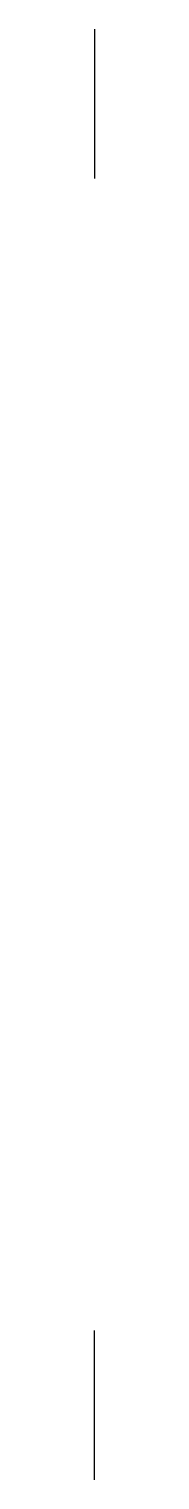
# Model space of a CAD drawing. Header units: inches. Extents: x 26998 to 46838, y -509 to 4343.
# Drawn here: x 30688 to 30688, y 3122 to 4340 of the extents above; entities that cross this region are included whole.
import ezdxf

# ---------------------------------------------------------------- set-up
doc = ezdxf.new("R2010")
doc.units = ezdxf.units.IN
doc.header["$LTSCALE"] = 0.5
doc.header["$MEASUREMENT"] = 0
doc.layers.add('Title Block', color=7, linetype='Continuous')

msp = doc.modelspace()

# ---------------------------------------------------------------- linework, layer by layer
at = {"layer": 'Title Block'}
for p, q in [((30687.5465064, 4340.2688729), (30687.5465064, 4214.7783929)), ((30687.5465064, 4340.2688729), (30687.5465064, 4214.7783929)), ((30687.5465064, 4340.2688729), (30687.5465064, 4214.7783929)), ((30687.5465064, 4340.2688729), (30687.5465064, 4214.7783929)), ((30687.5465064, 4340.2688729), (30687.5465064, 4214.7783929)), ((30687.5465064, 4340.2688729), (30687.5465064, 4214.7783929)), ((30687.5465064, 4340.2688729), (30687.5465064, 4214.7783929)), ((30687.5465064, 4340.2688729), (30687.5465064, 4214.7783929)), ((30687.5465064, 4340.2688729), (30687.5465064, 4214.7783929)), ((30687.5465064, 4340.2688729), (30687.5465064, 4214.7783929)), ((30687.5465064, 4340.2688729), (30687.5465064, 4214.7783929)), ((30687.5465064, 4340.2688729), (30687.5465064, 4214.7783929)), ((30687.5465064, 4340.2688729), (30687.5465064, 4214.7783929)), ((30687.5465064, 4340.2688729), (30687.5465064, 4214.7783929)), ((30687.5465064, 4340.2688729), (30687.5465064, 4214.7783929)), ((30687.5465064, 4340.2688729), (30687.5465064, 4214.7783929)), ((30687.5465064, 4340.2688729), (30687.5465064, 4214.7783929)), ((30687.5465064, 4340.2688729), (30687.5465064, 4214.7783929)), ((30687.5465064, 4340.2688729), (30687.5465064, 4214.7783929)), ((30687.5465064, 4340.2688729), (30687.5465064, 4214.7783929)), ((30687.5465064, 4340.2688729), (30687.5465064, 4214.7783929)), ((30687.5465064, 4340.2688729), (30687.5465064, 4214.7783929)), ((30687.5465064, 4340.2688729), (30687.5465064, 4214.7783929)), ((30687.5465064, 4340.2688729), (30687.5465064, 4214.7783929)), ((30687.5465064, 4340.2688729), (30687.5465064, 4214.7783929)), ((30687.5465064, 4340.2688729), (30687.5465064, 4214.7783929)), ((30687.5465064, 4340.2688729), (30687.5465064, 4214.7783929)), ((30687.5465064, 4340.2688729), (30687.5465064, 4214.7783929)), ((30687.5465064, 4340.2688729), (30687.5465064, 4214.7783929)), ((30687.5465064, 4340.2688729), (30687.5465064, 4214.7783929)), ((30687.5465064, 3122.148746), (30687.5465064, 3247.639226)), ((30687.5465064, 3122.148746), (30687.5465064, 3247.639226)), ((30687.5465064, 3122.148746), (30687.5465064, 3247.639226)), ((30687.5465064, 3122.148746), (30687.5465064, 3247.639226)), ((30687.5465064, 3122.148746), (30687.5465064, 3247.639226)), ((30687.5465064, 3122.148746), (30687.5465064, 3247.639226)), ((30687.5465064, 3122.148746), (30687.5465064, 3247.639226)), ((30687.5465064, 3122.148746), (30687.5465064, 3247.639226)), ((30687.5465064, 3122.148746), (30687.5465064, 3247.639226)), ((30687.5465064, 3122.148746), (30687.5465064, 3247.639226)), ((30687.5465064, 3122.148746), (30687.5465064, 3247.639226)), ((30687.5465064, 3122.148746), (30687.5465064, 3247.639226))]:
    msp.add_line(p, q, dxfattribs=at)

doc.saveas('drawing.dxf')
